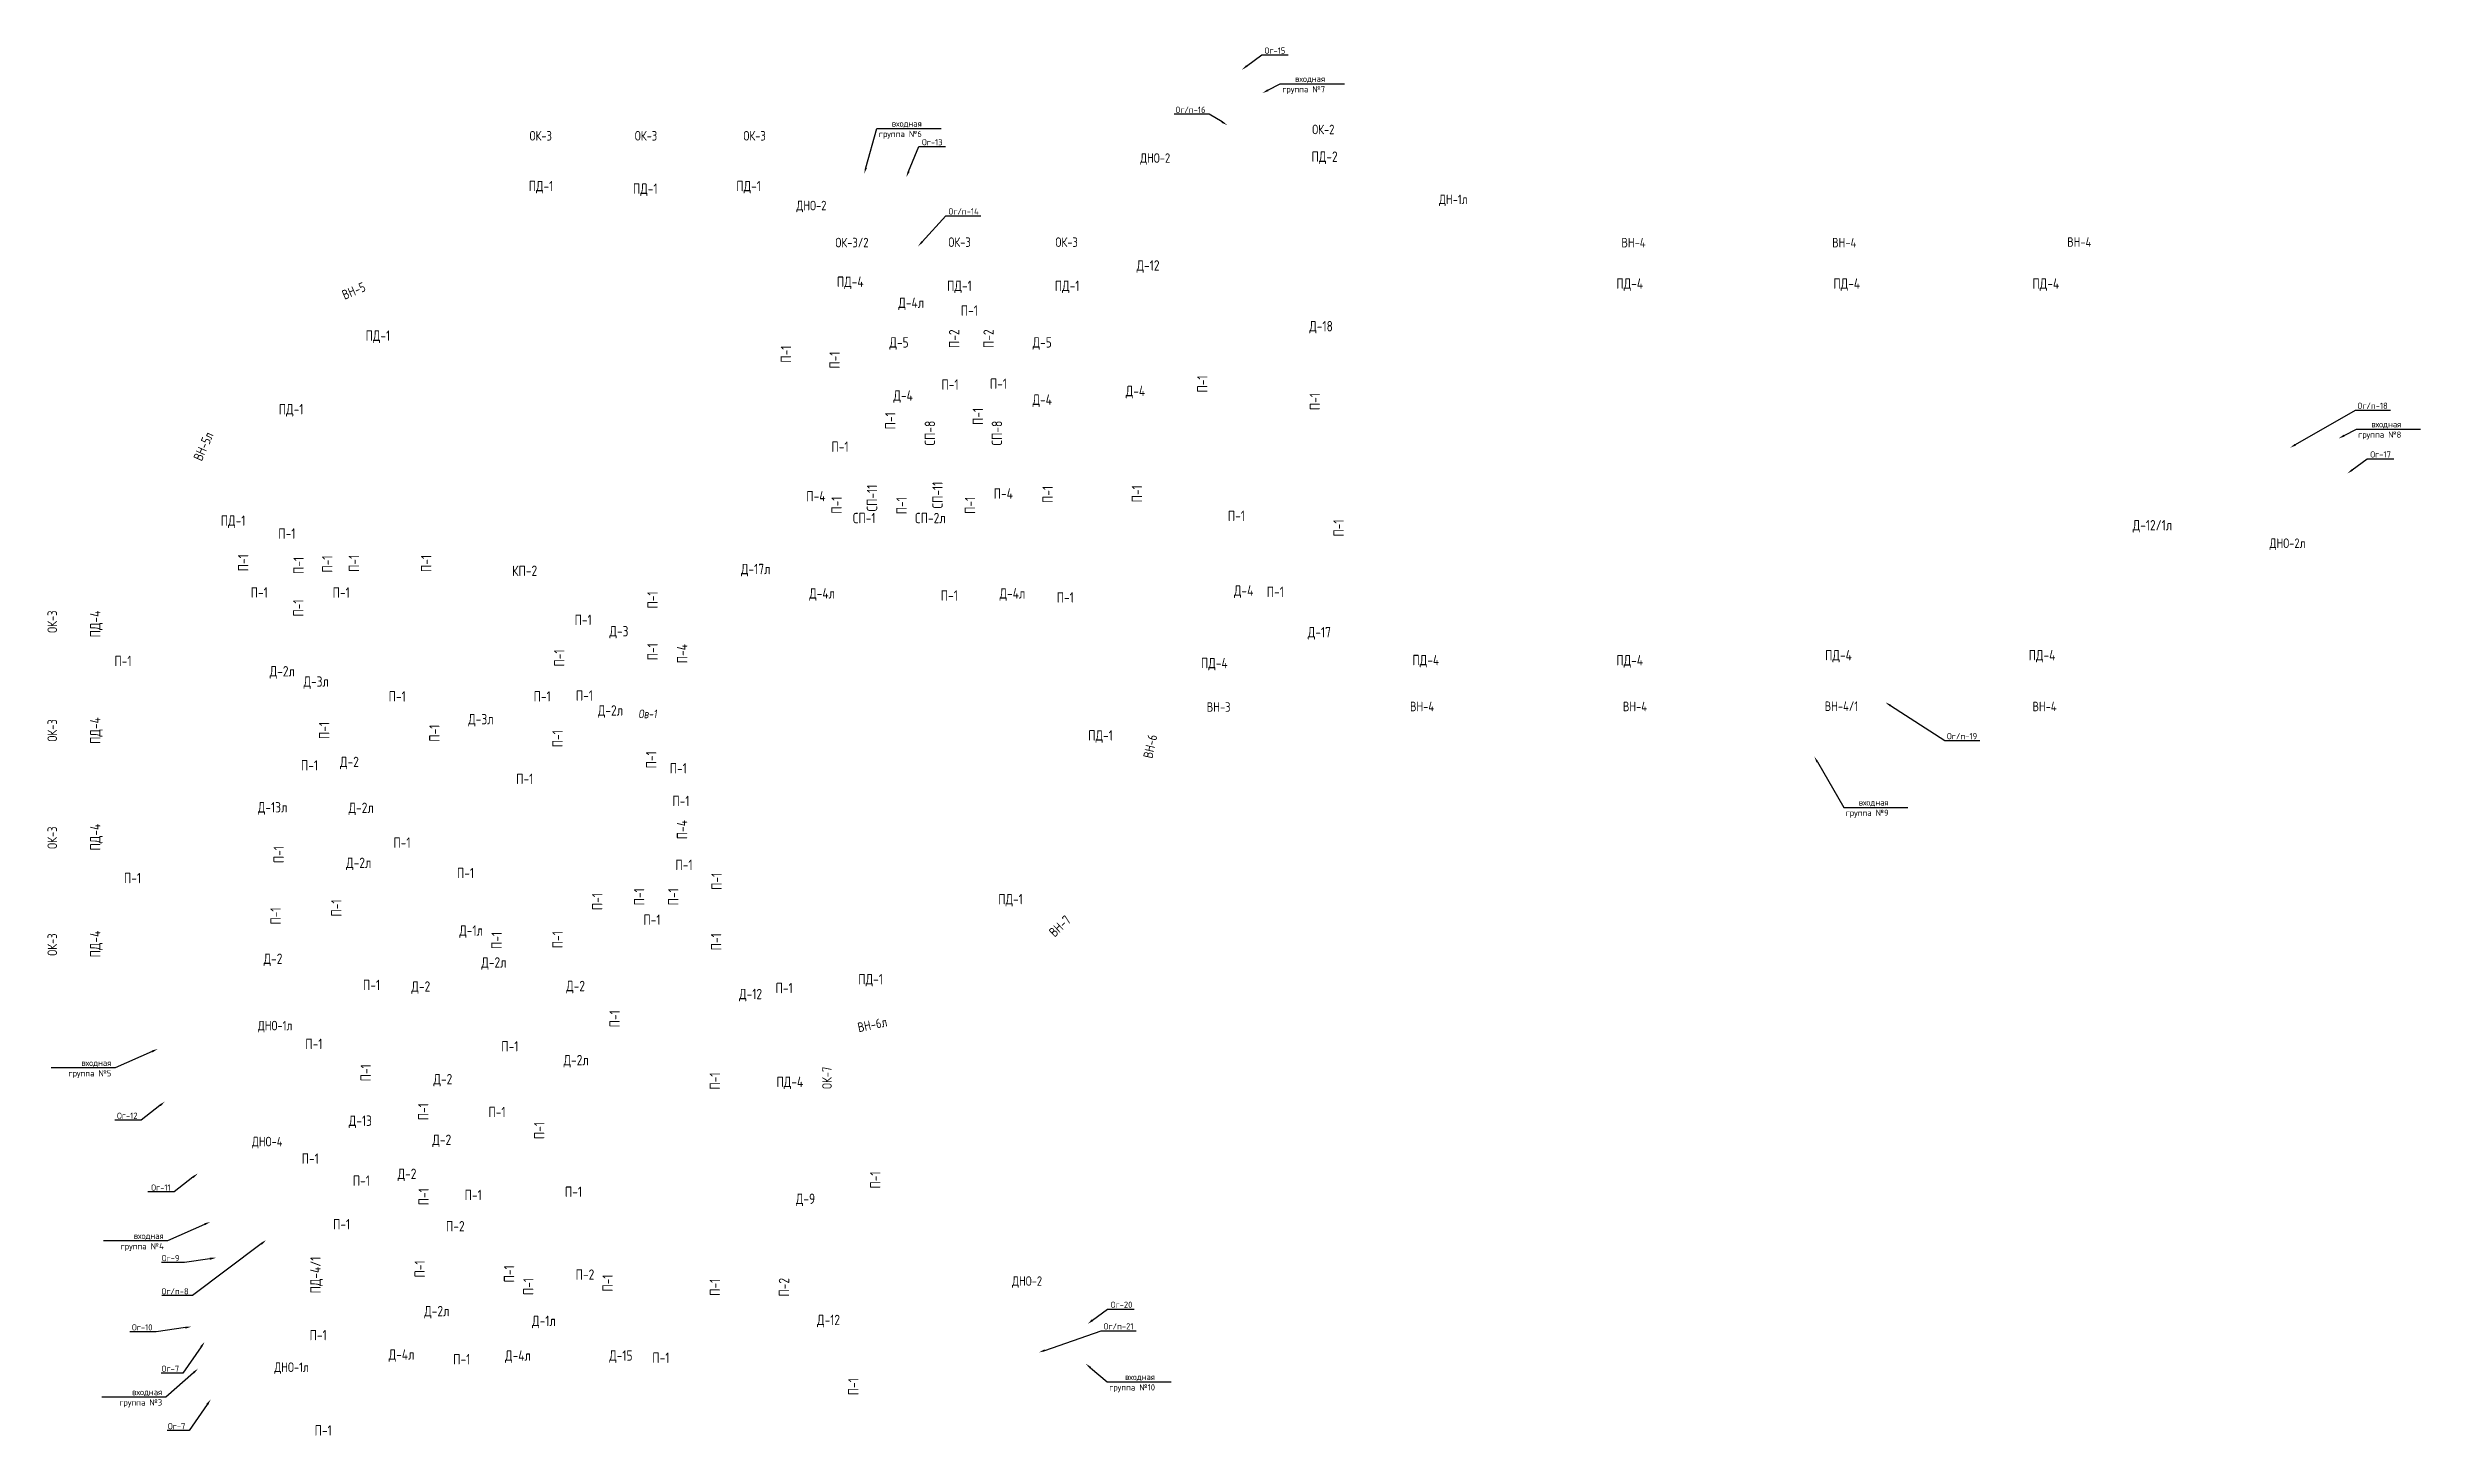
# Model space of a CAD drawing. Header units: millimetres. Extents: x -847489 to 546831, y -250322 to 947412.
# Drawn here: x -219067 to -150485, y 93758 to 133877 of the extents above; entities that cross this region are included whole.
import ezdxf
from ezdxf import colors
from ezdxf.entities.mleader import LeaderData, LeaderLine
from ezdxf.enums import TextEntityAlignment as Align
from ezdxf.math import Vec2, Vec3

# ---------------------------------------------------------------- set-up
doc = ezdxf.new("R2010")
doc.units = ezdxf.units.MM
for name, color, linetype, lineweight in [('АР-Выноски', 5, 'Continuous', 5), ('АР.РД_Маркер_Двери', 76, 'Continuous', 15), ('АР_Подоконники', 163, 'Continuous', 9), ('АР_Таблица отделки подвал', 250, 'Continuous', 15), ('Маркировка ОКОН', 7, 'Continuous', 18)]:
    doc.layers.add(name, color=color, linetype=linetype, lineweight=lineweight)
doc.styles.add('ICOCPEUR', font='isocpeur.ttf')
doc.styles.add('PDF ISOCPEUR', font='isocpeur.ttf')
doc.styles.add('Архитект', font='isocpeur.ttf', dxfattribs={"width": 0.8, "oblique": 8})

msp = doc.modelspace()

# ---------------------------------------------------------------- texts
at = {"layer": 'АР.РД_Маркер_Двери', "color": 5, "style": 'Архитект', "width": 0.8}
for s, p in [('Д-12', (-187259.892, 127576.113)), ('Д-4л', (-194104.595, 126498.796)), ('Д-18', (-182259.583, 125820.658)), ('Д-5', (-194455.65, 125353.263)), ('Д-5', (-190319.058, 125353.263)), ('Д-4', (-194338.138, 123817.278)), ('Д-4', (-190319.058, 123697.68)), ('Д-4', (-187624.796, 123948.148)), ('СП-1', (-195463.707, 120276.134)), ('СП-2л', (-193551.437, 120276.153)), ('Д-12/1л', (-158233.915, 120068.737)), ('КП-2', (-205276.57, 118750.682)), ('Д-17л', (-198599.537, 118802.604)), ('Д-4л', (-196679.698, 118098.196)), ('Д-4л', (-191180.621, 118098.196)), ('Д-4', (-184496.606, 118178.382)), ('Д-3', (-202550.868, 117005.609)), ('Д-17', (-182308.264, 116975.516)), ('Д-2л', (-212281.383, 115846.889)), ('Д-3л', (-211301.344, 115550.191)), ('Д-3л', (-206541.239, 114463.107)), ('Д-2л', (-202797.843, 114714.758)), ('Д-2', (-210339.992, 113227.281)), ('Д-13л', (-212560.293, 111914.956)), ('Д-2л', (-210001.845, 111900.682)), ('Д-2л', (-210071.802, 110311.506)), ('Д-1л', (-206822.994, 108353.062)), ('Д-2', (-212548.642, 107539.394)), ('Д-2л', (-206164.994, 107431.639)), ('Д-2', (-208276.994, 106736.087)), ('Д-2', (-203804.351, 106750.682)), ('Д-12', (-198745.635, 106519.374)), ('Д-2л', (-203789.037, 104608.931)), ('Д-2', (-207639.987, 104060.374)), ('Д-13', (-210023.785, 102857.504)), ('Д-2', (-207670.624, 102305.343)), ('Д-2', (-208675.22, 101322.833)), ('Д-9', (-197160.231, 100600.682)), ('Д-2л', (-207814.847, 97355.01)), ('Д-1л', (-204719.87, 97071.201)), ('Д-12', (-196494.008, 97098.867)), ('Д-4л', (-208834.189, 96101.296)), ('Д-4л', (-205470.077, 96069.249)), ('Д-15', (-202495.315, 96070.146))]:
    msp.add_text(s, height=300, dxfattribs=at).set_placement(p, align=Align.MIDDLE_CENTER)
for s, p in [('СП-8', (-193563.917, 122730.202)), ('СП-8', (-191627.514, 122730.202)), ('СП-11', (-195237.55, 120853.833, 3.924)), ('СП-11', (-193344.501, 120939.314, 3.924))]:
    msp.add_text(s, height=300, rotation=90, dxfattribs=at).set_placement(p, align=Align.MIDDLE_CENTER)
at = {"layer": 'АР.РД_Маркер_Двери', "color": 2, "lineweight": 0, "char_height": 275.42308, "width": 1019.06538, "attachment_point": 7, "rotation": 0.00221264, "style": 'PDF ISOCPEUR'}
for insert in [(-187487.208, 130486.046, 0), (-197421.71, 129113.413, 0)]:
    msp.add_mtext('{\\W0.8;ДНО-2}', dxfattribs=dict(at, insert=insert))
at = {"layer": 'АР.РД_Маркер_Двери', "color": 2, "lineweight": 0, "char_height": 275.42308, "style": 'PDF ISOCPEUR'}
for s, insert, attachment_point, rotation in [('{\\W0.8;ДН-1л}', (-178850.857, 129290.823), 7, 0.00221264), ('{\\W0.8;ДНО-2л}', (-154847.001, 119354.156), 7, 0.00221264), ('{\\W0.8;ДНО-1л}', (-211991.743, 105411.037, -0.16), 9, 359.99778736), ('{\\W0.8;ДНО-4}', (-213157.003, 102059.972), 7, 0.00221264), ('{\\W0.8;ДНО-2}', (-191188.847, 98029.094), 7, 0.00221264), ('{\\W0.8;ДНО-1л}', (-212510.083, 95539.01), 7, 0.00221264)]:
    msp.add_mtext(s, dxfattribs=dict(at, insert=insert, attachment_point=attachment_point, rotation=rotation))
at = {"layer": 'АР_Подоконники', "color": 4, "style": 'Архитект', "width": 0.8}
for s, p in [('ПД-2', (-182157.765, 130720.321)), ('ПД-1', (-204803.608, 129871.269)), ('ПД-1', (-201790.272, 129795.718)), ('ПД-1', (-198804.084, 129871.269)), ('ПД-4', (-195867.765, 127105.574)), ('ПД-1', (-192711.802, 126988.596)), ('ПД-1', (-189599.178, 126988.596)), ('ПД-4', (-173340.318, 127052.815)), ('ПД-4', (-167068.255, 127052.815)), ('ПД-4', (-161315.343, 127052.815)), ('ПД-1', (-209518.167, 125546.8)), ('ПД-1', (-212026.296, 123420.737)), ('ПД-1', (-213703.006, 120200.925)), ('ПД-4', (-185344.756, 116084.935)), ('ПД-4', (-179233.858, 116171.076)), ('ПД-4', (-173340.318, 116163.743)), ('ПД-4', (-167306.278, 116314.035)), ('ПД-4', (-161423.991, 116314.035)), ('ПД-1', (-188633.825, 113994.406)), ('ПД-1', (-191233.915, 109262.571)), ('ПД-1', (-195278.069, 106949.763)), ('ПД-4', (-197612.301, 103981.4))]:
    msp.add_text(s, height=300, dxfattribs=at).set_placement(p, align=Align.MIDDLE_CENTER)
at = {"layer": 'АР_Подоконники', "color": 3, "style": 'Архитект', "width": 0.8}
for s, p in [('П-1', (-192423.967, 126274.569)), ('П-1', (-192982.588, 124133.794)), ('П-1', (-191584.397, 124158.5)), ('П-1', (-196162.453, 122337.456)), ('П-4', (-196859.616, 120910.119)), ('П-4', (-191443.98, 120983.851)), ('П-1', (-184706.677, 120340.684)), ('П-1', (-212149.241, 119827.566)), ('П-1', (-212946.265, 118125.692)), ('П-1', (-210578.69, 118123.241)), ('П-1', (-193002.15, 118039.221)), ('П-1', (-189652.234, 117981.177)), ('П-1', (-183581.966, 118142.284)), ('П-1', (-203586.702, 117334.077)), ('П-1', (-216884.371, 116145.671)), ('П-1', (-208959.23, 115121.984)), ('П-1', (-204770.911, 115121.984)), ('П-1', (-203549.508, 115147.967)), ('П-1', (-211495.513, 113128.887)), ('П-1', (-200836.554, 113042.801)), ('П-1', (-205274.401, 112739.41)), ('П-1', (-200759.732, 112099.021)), ('П-1', (-208821.697, 110894.22)), ('П-1', (-216610.35, 109871.201)), ('П-1', (-206986.705, 110016.232)), ('П-1', (-200671.18, 110253.059)), ('П-1', (-201596.755, 108666.464)), ('П-1', (-209701.932, 106780.244)), ('П-1', (-197778.023, 106691.874)), ('П-1', (-211368.304, 105078.23)), ('П-1', (-205705.279, 105008.806)), ('П-1', (-206075.294, 103109.391)), ('П-1', (-211472.932, 101762.94)), ('П-1', (-209995.026, 101125.885)), ('П-1', (-206764.915, 100711.012)), ('П-1', (-203866.239, 100804.936)), ('П-1', (-210565.472, 99867.702)), ('П-2', (-207280.69, 99807.935)), ('П-2', (-203534.592, 98410.058)), ('П-1', (-211245.255, 96661.191)), ('П-1', (-207094.105, 95965.558)), ('П-1', (-201340.051, 96007.768)), ('П-1', (-211100.583, 93907.26))]:
    msp.add_text(s, height=300, dxfattribs=at).set_placement(p, align=Align.MIDDLE_CENTER)
for s, p in [('П-2', (-192864.888, 125457.257)), ('П-2', (-191868.309, 125457.257)), ('П-1', (-197726.466, 125013.316)), ('П-1', (-196317.049, 124840.682)), ('П-1', (-185691.181, 124151.052)), ('П-1', (-182441.944, 123641.846)), ('П-1', (-194708.169, 123085.359)), ('П-1', (-192178.634, 123212.961)), ('П-1', (-196260.593, 120649)), ('П-1', (-194383.915, 120632.898)), ('П-1', (-192404.831, 120643.46)), ('П-1', (-190161.033, 120956.514)), ('П-1', (-187580.715, 120975.542)), ('П-1', (-181753.713, 119988.44)), ('П-1', (-213410.865, 118983.092)), ('П-1', (-211809.509, 118904.844)), ('П-1', (-210983.917, 118946.807)), ('П-1', (-210209.887, 118967.788)), ('П-1', (-208121.784, 118962.841)), ('П-1', (-201579.74, 117908.708)), ('П-1', (-211818.166, 117675.428)), ('П-1', (-201579.739, 116411.825)), ('П-4', (-200723.789, 116355.498)), ('П-1', (-204277.651, 116231.849)), ('П-1', (-211069.948, 114134.165)), ('П-1', (-207883.915, 114056.661)), ('П-1', (-204327.956, 113899.125)), ('П-1', (-201619.375, 113286.659)), ('П-4', (-200726.39, 111270.098)), ('П-1', (-212383.915, 110549.258)), ('П-1', (-199731.708, 109776.477)), ('П-1', (-210718.01, 109005.484)), ('П-1', (-203180.127, 109190.106)), ('П-1', (-201968.581, 109327.579)), ('П-1', (-200981.247, 109327.579)), ('П-1', (-212474.148, 108775.031)), ('П-1', (-206086.316, 108066.393)), ('П-1', (-204327.956, 108090.507)), ('П-1', (-199742.422, 108028.518)), ('П-1', (-202674.976, 105803.415)), ('П-1', (-209869.401, 104240.945)), ('П-1', (-199781.33, 104005.193)), ('П-1', (-208204.587, 103117.684)), ('П-1', (-204856.382, 102572.758)), ('П-1', (-208194.011, 100660.038)), ('П-1', (-195146.218, 101144.427)), ('П-1', (-208308.634, 98572.832)), ('П-1', (-205726.663, 98430.244)), ('П-1', (-205169.504, 98063.584)), ('П-1', (-202879.699, 98165.433)), ('П-1', (-199781.33, 98043.214)), ('П-2', (-197781.631, 98043.214)), ('П-1', (-195775.735, 95170.582))]:
    msp.add_text(s, height=300, rotation=90, dxfattribs=at).set_placement(p, align=Align.MIDDLE_CENTER)
at = {"layer": 'АР_Подоконники', "color": 4, "style": 'Архитект', "width": 0.8}
for p in [(-217684.603, 117212.711), (-217684.603, 114132.711), (-217684.603, 111052.711), (-217684.603, 107962.711)]:
    msp.add_text('ПД-4', height=300, rotation=90, dxfattribs=at).set_placement(p, align=Align.MIDDLE_CENTER)
at = {"layer": 'АР_Подоконники', "color": 1, "style": 'Архитект', "width": 0.8}
msp.add_text('ПД-4/1', height=300, rotation=90, dxfattribs=at).set_placement((-211322.69, 98397.711), align=Align.MIDDLE_CENTER)
at = {"layer": 'АР_Таблица отделки подвал', "color": 4, "lineweight": 0, "ltscale": 100, "insert": (-201723.003, 114616.19), "char_height": 250, "width": 1400, "attachment_point": 5, "style": 'Архитект'}
msp.add_mtext('{\\C256;Ов-1}', dxfattribs=at)
at = {"layer": 'Маркировка ОКОН', "lineweight": 0, "char_height": 275.42308, "attachment_point": 9, "style": 'PDF ISOCPEUR'}
for s, insert, width, rotation in [('{\\W0.8;ОК-3}', (-204488.229, 131185.422, -0.16), 365.53723, 359.99778736), ('{\\W0.8;ОК-3}', (-201445.869, 131185.422, -0.16), 365.53723, 359.99778736), ('{\\W0.8;ОК-3}', (-198307.431, 131185.422, -0.16), 365.53723, 359.99778736), ('{\\W0.8;ВН-4}', (-172882.966, 128097.673, -0.16), 798.72692, 359.99778736), ('{\\W0.8;ВН-4}', (-166792.534, 128097.673, -0.16), 798.72692, 359.99778736), ('{\\W0.8;ВН-4}', (-159999.917, 128115.934), 798.72692, 359.99778736), ('{\\W0.8;ВН-5л}', (-214258.761, 122684.174), 835.99132, 65.78727904), ('{\\W0.8;ВН-3}', (-184877.511, 114676.034, -0.16), 750.93892, 359.99778736)]:
    msp.add_mtext(s, dxfattribs=dict(at, insert=insert, width=width, rotation=rotation))
for s, insert, rotation in [('{\\W0.8;ОК-2}', (-181874.563, 131368), 359.99778736), ('{\\W0.8;ОК-3/2}', (-195339.663, 128098.931, -0.16), 359.99778736), ('{\\W0.8;ОК-3}', (-192383.967, 128111.051, -0.16), 359.99778736), ('{\\W0.8;ОК-3}', (-189288.975, 128111.051, -0.16), 359.99778736), ('{\\W0.8;ВН-5}', (-209844.207, 126851.658), 23.05530997), ('{\\W0.8;ОК-3}', (-218789.879, 117604.1), 89.99778736), ('{\\W0.8;ВН-4}', (-178992.824, 114692.044, -0.16), 359.99778736), ('{\\W0.8;ВН-4}', (-172840.239, 114692.044, -0.16), 359.99778736), ('{\\W0.8;ВН-4/1}', (-166739.413, 114699.178, -0.16), 359.99778736), ('{\\W0.8;ВН-4}', (-161003.943, 114692.044, -0.16), 359.99778736), ('{\\W0.8;ОК-3}', (-218789.879, 114461.485), 89.99778736), ('{\\W0.8;ВН-6}', (-186987.718, 113984.985), 77.61397118), ('{\\W0.8;ОК-3}', (-218789.879, 111361.111), 89.99778736), ('{\\W0.8;ВН-7}', (-189465, 108616.5), 43.4180534), ('{\\W0.8;ОК-3}', (-218789.879, 108271.682), 89.99778736), ('{\\W0.8;ВН-6л}', (-194780.335, 105584.956), 11.59408231)]:
    msp.add_mtext(s, dxfattribs=dict(at, insert=insert, rotation=rotation))
at = {"layer": 'Маркировка ОКОН', "color": 18, "lineweight": 0, "true_color": 0x000000, "insert": (-196400.734, 103774.18), "char_height": 275.42308, "attachment_point": 7, "rotation": 90, "style": 'PDF ISOCPEUR'}
msp.add_mtext('{\\W0.8;ОК-7}', dxfattribs=at)

# ---------------------------------------------------------------- leaders
at = {"layer": 'АР-Выноски'}
ml = msp.add_multileader_mtext('Standard', dxfattribs=at)
ml.set_content('Ог-15', color=256, style='ICOCPEUR')
ml.set_leader_properties()
ml.build(insert=Vec2(0, 0))
ml.multileader.update_dxf_attribs({"text_left_attachment_type": 6, "text_right_attachment_type": 6, "dogleg_length": 72, "arrow_head_size": 180})
ctx = ml.context
ctx.base_point, ctx.char_height, ctx.arrow_head_size, ctx.landing_gap_size, ctx.plane_origin = Vec3(-183884.991, 133659.971), 180, 180, 18, Vec3(-195215.696, 135237.53)
ctx.left_attachment, ctx.right_attachment, ctx.text_align_type = 6, 6, 2
notes = []
notes.append((ctx, [(1, (1, 1, 0), (-183974.628, 133659.971), (1, 0), 89.638, [(0, [(-184555.179, 133230.682)], 0, [])])]))
ctx.mtext.insert, ctx.mtext.width, ctx.mtext.alignment, ctx.mtext.flow_direction = Vec3(-183290.991, 133875.971), 1726.91899, 3, 5
ml = msp.add_multileader_mtext('Standard', dxfattribs=at)
ml.set_content('входная группа №7', color=256, style='ICOCPEUR')
ml.set_leader_properties()
ml.build(insert=Vec2(0, 0))
ml.multileader.update_dxf_attribs({"text_left_attachment_type": 6, "text_right_attachment_type": 6, "dogleg_length": 72, "arrow_head_size": 180})
ctx = ml.context
ctx.base_point, ctx.char_height, ctx.arrow_head_size, ctx.landing_gap_size, ctx.plane_origin = Vec3(-183348.329, 132825.245), 180, 180, 18, Vec3(-194465.371, 133527.53)
ctx.left_attachment, ctx.right_attachment, ctx.text_align_type = 6, 6, 2
notes.append((ctx, [(1, (1, 1, 0), (-183437.967, 132825.245), (1, 0), 89.638, [(0, [(-183955.179, 132557.424)], 0, [])])]))
ctx.mtext.insert, ctx.mtext.width, ctx.mtext.alignment, ctx.mtext.flow_direction = Vec3(-182142.329, 133059.245), 1726.91899, 3, 5
ml = msp.add_multileader_mtext('Standard', dxfattribs=at)
ml.set_content('входная группа №6', color=256, style='ICOCPEUR')
ml.set_leader_properties()
ml.build(insert=Vec2(0, 0))
ml.multileader.update_dxf_attribs({"text_left_attachment_type": 6, "text_right_attachment_type": 6, "dogleg_length": 72, "arrow_head_size": 180})
ctx = ml.context
ctx.base_point, ctx.char_height, ctx.arrow_head_size, ctx.landing_gap_size, ctx.plane_origin = Vec3(-195005.16, 131532.477, 0), 180, 180, 18, Vec3(-206122.202, 132234.762, 0)
ctx.left_attachment, ctx.right_attachment, ctx.text_align_type = 6, 6, 2
notes.append((ctx, [(1, (1, 1, 0), (-195094.798, 131532.477, 0), (1, 0), 89.638, [(0, [(-195461.685, 130227.914, 0)], 0, [])])]))
ctx.mtext.insert, ctx.mtext.width, ctx.mtext.alignment, ctx.mtext.flow_direction = Vec3(-193799.16, 131766.477, 0), 1726.91899, 3, 5
ml = msp.add_multileader_mtext('Standard', dxfattribs=at)
ml.set_content('Ог/п-16', color=256, style='ICOCPEUR')
ml.set_leader_properties()
ml.build(insert=Vec2(0, 0))
ml.multileader.update_dxf_attribs({"text_left_attachment_type": 6, "text_right_attachment_type": 6, "dogleg_length": 72, "arrow_head_size": 180})
ctx = ml.context
ctx.base_point, ctx.char_height, ctx.arrow_head_size, ctx.landing_gap_size, ctx.plane_origin = Vec3(-186444.456, 131948.768, 0), 180, 180, 18, Vec3(-195474.058, 133735.527, 0)
ctx.left_attachment, ctx.right_attachment, ctx.text_align_type = 6, 6, 2
notes.append((ctx, [(0, (1, 1, 0), (-185490.819, 131948.768, 0), (-1, 0), 89.638, [(0, [(-184968.64, 131630.681, 0)], 0, [])])]))
ctx.mtext.insert, ctx.mtext.width, ctx.mtext.alignment, ctx.mtext.flow_direction = Vec3(-185598.456, 132164.768, 0), 1726.91899, 3, 5
ml = msp.add_multileader_mtext('Standard', dxfattribs=at)
ml.set_content('Ог-13', color=256, style='ICOCPEUR')
ml.set_leader_properties()
ml.build(insert=Vec2(0, 0))
ml.multileader.update_dxf_attribs({"text_left_attachment_type": 6, "text_right_attachment_type": 6, "dogleg_length": 72, "arrow_head_size": 180})
ctx = ml.context
ctx.base_point, ctx.char_height, ctx.arrow_head_size, ctx.landing_gap_size, ctx.plane_origin = Vec3(-193790.754, 131011.174), 180, 180, 18, Vec3(-204907.795, 132134.66)
ctx.left_attachment, ctx.right_attachment, ctx.text_align_type = 6, 6, 2
notes.append((ctx, [(1, (1, 1, 0), (-193880.391, 131011.174), (1, 0), 89.638, [(0, [(-194247.279, 130127.813)], 0, [])])]))
ctx.mtext.insert, ctx.mtext.width, ctx.mtext.alignment, ctx.mtext.flow_direction = Vec3(-193196.754, 131227.174), 1726.91899, 3, 5
ml = msp.add_multileader_mtext('Standard', dxfattribs=at)
ml.set_content('Ог/п-14', color=256, style='ICOCPEUR')
ml.set_leader_properties()
ml.build(insert=Vec2(0, 0))
ml.multileader.update_dxf_attribs({"text_left_attachment_type": 6, "text_right_attachment_type": 6, "dogleg_length": 72, "arrow_head_size": 180})
ctx = ml.context
ctx.base_point, ctx.char_height, ctx.arrow_head_size, ctx.landing_gap_size, ctx.plane_origin = Vec3(-193017.354, 129011.174), 180, 180, 18, Vec3(-204568.058, 130134.66)
ctx.left_attachment, ctx.right_attachment, ctx.text_align_type = 6, 6, 2
notes.append((ctx, [(1, (1, 1, 0), (-193106.992, 129011.174), (1, 0), 89.638, [(0, [(-193907.542, 128127.813)], 0, [])])]))
ctx.mtext.insert, ctx.mtext.width, ctx.mtext.alignment, ctx.mtext.flow_direction = Vec3(-192153.354, 129227.174), 1726.91899, 3, 5
ml = msp.add_multileader_mtext('Standard', dxfattribs=at)
ml.set_content('Ог/п-18', color=256, style='ICOCPEUR')
ml.set_leader_properties()
ml.build(insert=Vec2(0, 0))
ml.multileader.update_dxf_attribs({"text_left_attachment_type": 6, "text_right_attachment_type": 6, "dogleg_length": 72, "arrow_head_size": 180})
ctx = ml.context
ctx.base_point, ctx.char_height, ctx.arrow_head_size, ctx.landing_gap_size, ctx.plane_origin = Vec3(-152277.485, 123394.252, 0), 180, 180, 18, Vec3(-164672.794, 124413.983, 0)
ctx.left_attachment, ctx.right_attachment, ctx.text_align_type = 6, 6, 2
notes.append((ctx, [(1, (1, 1, 0), (-152367.123, 123394.252, 0), (1, 0), 89.638, [(0, [(-154253.915, 122309.136, 0)], 0, [])])]))
ctx.mtext.insert, ctx.mtext.width, ctx.mtext.alignment, ctx.mtext.flow_direction = Vec3(-151431.485, 123610.252, 0), 1726.91899, 3, 5
ml = msp.add_multileader_mtext('Standard', dxfattribs=at)
ml.set_content('входная группа №8', color=256, style='ICOCPEUR')
ml.set_leader_properties()
ml.build(insert=Vec2(0, 0))
ml.multileader.update_dxf_attribs({"text_left_attachment_type": 6, "text_right_attachment_type": 6, "dogleg_length": 72, "arrow_head_size": 180})
ctx = ml.context
ctx.base_point, ctx.char_height, ctx.arrow_head_size, ctx.landing_gap_size, ctx.plane_origin = Vec3(-152247.065, 122842.497), 180, 180, 18, Vec3(-163364.107, 123544.782)
ctx.left_attachment, ctx.right_attachment, ctx.text_align_type = 6, 6, 2
notes.append((ctx, [(1, (1, 1, 0), (-152336.703, 122842.497), (1, 0), 89.638, [(0, [(-152853.915, 122574.676)], 0, [])])]))
ctx.mtext.insert, ctx.mtext.width, ctx.mtext.alignment, ctx.mtext.flow_direction = Vec3(-151041.065, 123076.497), 1726.91899, 3, 5
ml = msp.add_multileader_mtext('Standard', dxfattribs=at)
ml.set_content('Ог-17', color=256, style='ICOCPEUR')
ml.set_leader_properties()
ml.build(insert=Vec2(0, 0))
ml.multileader.update_dxf_attribs({"text_left_attachment_type": 6, "text_right_attachment_type": 6, "dogleg_length": 72, "arrow_head_size": 180})
ctx = ml.context
ctx.base_point, ctx.char_height, ctx.arrow_head_size, ctx.landing_gap_size, ctx.plane_origin = Vec3(-151933.727, 121988.426), 180, 180, 18, Vec3(-163264.432, 123565.985)
ctx.left_attachment, ctx.right_attachment, ctx.text_align_type = 6, 6, 2
notes.append((ctx, [(1, (1, 1, 0), (-152023.364, 121988.426), (1, 0), 89.638, [(0, [(-152603.915, 121559.137)], 0, [])])]))
ctx.mtext.insert, ctx.mtext.width, ctx.mtext.alignment, ctx.mtext.flow_direction = Vec3(-151339.727, 122204.426), 1726.91899, 3, 5
ml = msp.add_multileader_mtext('Standard', dxfattribs=at)
ml.set_content('Ог/п-19', color=256, style='ICOCPEUR')
ml.set_leader_properties()
ml.build(insert=Vec2(0, 0))
ml.multileader.update_dxf_attribs({"text_left_attachment_type": 6, "text_right_attachment_type": 6, "dogleg_length": 72, "arrow_head_size": 180})
ctx = ml.context
ctx.base_point, ctx.char_height, ctx.arrow_head_size, ctx.landing_gap_size, ctx.plane_origin = Vec3(-164144.277, 113845.295), 180, 180, 18, Vec3(-176371.761, 117055.529)
ctx.left_attachment, ctx.right_attachment, ctx.text_align_type = 6, 6, 2
notes.append((ctx, [(1, (1, 1, 0), (-164233.915, 113845.295), (1, 0), 89.638, [(0, [(-165952.882, 114950.682)], 0, [])])]))
ctx.mtext.insert, ctx.mtext.width, ctx.mtext.alignment, ctx.mtext.flow_direction = Vec3(-163298.277, 114061.295), 1726.91899, 3, 5
ml = msp.add_multileader_mtext('Standard', dxfattribs=at)
ml.set_content('входная группа №9', color=256, style='ICOCPEUR')
ml.set_leader_properties()
ml.build(insert=Vec2(0, 0))
ml.multileader.update_dxf_attribs({"text_left_attachment_type": 6, "text_right_attachment_type": 6, "dogleg_length": 72, "arrow_head_size": 180})
ctx = ml.context
ctx.base_point, ctx.char_height, ctx.arrow_head_size, ctx.landing_gap_size, ctx.plane_origin = Vec3(-167061.87, 111912.524), 180, 180, 18, Vec3(-178516.346, 114352.967)
ctx.left_attachment, ctx.right_attachment, ctx.text_align_type = 6, 6, 2
notes.append((ctx, [(1, (1, 1, 0), (-167151.508, 111912.524), (1, 0), 89.638, [(0, [(-168006.154, 113382.861)], 0, [])])]))
ctx.mtext.insert, ctx.mtext.width, ctx.mtext.alignment, ctx.mtext.flow_direction = Vec3(-165855.87, 112146.524), 1726.91899, 3, 5
ml = msp.add_multileader_mtext('Standard', dxfattribs=at)
ml.set_content('входная группа №5', color=256, style='ICOCPEUR')
ml.set_leader_properties()
ml.build(insert=Vec2(0, 0))
ml.multileader.update_dxf_attribs({"text_left_attachment_type": 6, "text_right_attachment_type": 6, "dogleg_length": 72, "arrow_head_size": 180})
ctx = ml.context
ctx.base_point, ctx.char_height, ctx.arrow_head_size, ctx.landing_gap_size, ctx.plane_origin = Vec3(-218425.377, 104384.019), 180, 180, 18, Vec3(-226537.501, 106939.884)
ctx.left_attachment, ctx.right_attachment, ctx.text_align_type = 6, 6, 2
notes.append((ctx, [(0, (1, 1, 0), (-217111.74, 104384.019), (-1, 0), 89.638, [(0, [(-215876.984, 104933.037)], 0, [])])]))
ctx.mtext.insert, ctx.mtext.width, ctx.mtext.alignment, ctx.mtext.flow_direction = Vec3(-217219.377, 104618.019), 1726.91899, 3, 5
ml = msp.add_multileader_mtext('Standard', dxfattribs=at)
ml.set_content('Ог-12', color=256, style='ICOCPEUR')
ml.set_leader_properties()
ml.build(insert=Vec2(0, 0))
ml.multileader.update_dxf_attribs({"text_left_attachment_type": 6, "text_right_attachment_type": 6, "dogleg_length": 72, "arrow_head_size": 180})
ctx = ml.context
ctx.base_point, ctx.char_height, ctx.arrow_head_size, ctx.landing_gap_size, ctx.plane_origin = Vec3(-217056.545, 102875.004), 180, 180, 18, Vec3(-226334.788, 105416.912)
ctx.left_attachment, ctx.right_attachment, ctx.text_align_type = 6, 6, 2
notes.append((ctx, [(0, (1, 1, 0), (-216354.908, 102875.004), (-1, 0), 89.638, [(0, [(-215674.271, 103410.065)], 0, [])])]))
ctx.mtext.insert, ctx.mtext.width, ctx.mtext.alignment, ctx.mtext.flow_direction = Vec3(-216462.545, 103091.004), 1726.91899, 3, 5
ml = msp.add_multileader_mtext('Standard', dxfattribs=at)
ml.set_content('Ог-11', color=256, style='ICOCPEUR')
ml.set_leader_properties()
ml.build(insert=Vec2(0, 0))
ml.multileader.update_dxf_attribs({"text_left_attachment_type": 6, "text_right_attachment_type": 6, "dogleg_length": 72, "arrow_head_size": 180})
ctx = ml.context
ctx.base_point, ctx.char_height, ctx.arrow_head_size, ctx.landing_gap_size, ctx.plane_origin = Vec3(-216067.383, 100799.276), 180, 180, 18, Vec3(-225381.626, 103341.184)
ctx.left_attachment, ctx.right_attachment, ctx.text_align_type = 6, 6, 2
notes.append((ctx, [(0, (1, 1, 0), (-215401.745, 100799.276), (-1, 0), 89.638, [(0, [(-214721.109, 101334.337)], 0, [])])]))
ctx.mtext.insert, ctx.mtext.width, ctx.mtext.alignment, ctx.mtext.flow_direction = Vec3(-215509.383, 101015.276), 1726.91899, 3, 5
ml = msp.add_multileader_mtext('Standard', dxfattribs=at)
ml.set_content('входная группа №4', color=256, style='ICOCPEUR')
ml.set_leader_properties()
ml.build(insert=Vec2(0, 0))
ml.multileader.update_dxf_attribs({"text_left_attachment_type": 6, "text_right_attachment_type": 6, "dogleg_length": 72, "arrow_head_size": 180})
ctx = ml.context
ctx.base_point, ctx.char_height, ctx.arrow_head_size, ctx.landing_gap_size, ctx.plane_origin = Vec3(-216930.419, 99385.428), 180, 180, 18, Vec3(-225024.542, 101941.293)
ctx.left_attachment, ctx.right_attachment, ctx.text_align_type = 6, 6, 2
notes.append((ctx, [(0, (1, 1, 0), (-215598.781, 99385.428), (-1, 0), 89.638, [(0, [(-214364.026, 99934.446)], 0, [])])]))
ctx.mtext.insert, ctx.mtext.width, ctx.mtext.alignment, ctx.mtext.flow_direction = Vec3(-215706.419, 99619.428), 1726.91899, 3, 5
ml = msp.add_multileader_mtext('Standard', dxfattribs=at)
ml.set_content('Ог-9', color=256, style='ICOCPEUR')
ml.set_leader_properties()
ml.build(insert=Vec2(0, 0))
ml.multileader.update_dxf_attribs({"text_left_attachment_type": 6, "text_right_attachment_type": 6, "dogleg_length": 72, "arrow_head_size": 180})
ctx = ml.context
ctx.base_point, ctx.char_height, ctx.arrow_head_size, ctx.landing_gap_size, ctx.plane_origin = Vec3(-215755.915, 98760.565), 180, 180, 18, Vec3(-224853.792, 100900.991)
ctx.left_attachment, ctx.right_attachment, ctx.text_align_type = 6, 6, 2
notes.append((ctx, [(0, (1, 1, 0), (-215108.543, 98760.565), (-1, 0), 125.372, [(0, [(-214193.276, 98894.144)], 0, [])])]))
ctx.mtext.insert, ctx.mtext.width, ctx.mtext.alignment, ctx.mtext.flow_direction = Vec3(-215251.915, 98976.565), 1726.91899, 3, 5
ml = msp.add_multileader_mtext('Standard', dxfattribs=at)
ml.set_content('Ог/п-8', color=256, style='ICOCPEUR')
ml.set_leader_properties()
ml.build(insert=Vec2(0, 0))
ml.multileader.update_dxf_attribs({"text_left_attachment_type": 6, "text_right_attachment_type": 6, "dogleg_length": 72, "arrow_head_size": 180})
ctx = ml.context
ctx.base_point, ctx.char_height, ctx.arrow_head_size, ctx.landing_gap_size, ctx.plane_origin = Vec3(-215741.647, 97801.065), 180, 180, 18, Vec3(-223406.399, 101414.669)
ctx.left_attachment, ctx.right_attachment, ctx.text_align_type = 6, 6, 2
notes.append((ctx, [(0, (1, 1, 0), (-214878.009, 97801.065), (-1, 0), 89.638, [(0, [(-212745.882, 99407.822)], 0, [])])]))
ctx.mtext.insert, ctx.mtext.width, ctx.mtext.alignment, ctx.mtext.flow_direction = Vec3(-214985.647, 98017.065), 1726.91899, 3, 5
ml = msp.add_multileader_mtext('Standard', dxfattribs=at)
ml.set_content('Ог-20', color=256, style='ICOCPEUR')
ml.set_leader_properties()
ml.build(insert=Vec2(0, 0))
ml.multileader.update_dxf_attribs({"text_left_attachment_type": 6, "text_right_attachment_type": 6, "dogleg_length": 72, "arrow_head_size": 180})
ctx = ml.context
ctx.base_point, ctx.char_height, ctx.arrow_head_size, ctx.landing_gap_size, ctx.plane_origin = Vec3(-188341.934, 97411.566), 180, 180, 18, Vec3(-199672.639, 98989.125)
ctx.left_attachment, ctx.right_attachment, ctx.text_align_type = 6, 6, 2
notes.append((ctx, [(1, (1, 1, 0), (-188431.571, 97411.566), (1, 0), 89.638, [(0, [(-189012.122, 96982.277)], 0, [])])]))
ctx.mtext.insert, ctx.mtext.width, ctx.mtext.alignment, ctx.mtext.flow_direction = Vec3(-187711.934, 97627.566), 1726.91899, 3, 5
ml = msp.add_multileader_mtext('Standard', dxfattribs=at)
ml.set_content('Ог-10', color=256, style='ICOCPEUR')
ml.set_leader_properties()
ml.build(insert=Vec2(0, 0))
ml.multileader.update_dxf_attribs({"text_left_attachment_type": 6, "text_right_attachment_type": 6, "dogleg_length": 72, "arrow_head_size": 180})
ctx = ml.context
ctx.base_point, ctx.char_height, ctx.arrow_head_size, ctx.landing_gap_size, ctx.plane_origin = Vec3(-216625.61, 96758.572), 180, 180, 18, Vec3(-225669.222, 98898.998)
ctx.left_attachment, ctx.right_attachment, ctx.text_align_type = 6, 6, 2
notes.append((ctx, [(0, (1, 1, 0), (-215923.973, 96758.572), (-1, 0), 89.638, [(0, [(-214904.033, 96903.749)], 0, [])])]))
ctx.mtext.insert, ctx.mtext.width, ctx.mtext.alignment, ctx.mtext.flow_direction = Vec3(-216031.61, 96974.572), 1726.91899, 3, 5
ml = msp.add_multileader_mtext('Standard', dxfattribs=at)
ml.set_content('Ог/п-21', color=256, style='ICOCPEUR')
ml.set_leader_properties()
ml.build(insert=Vec2(0, 0))
ml.multileader.update_dxf_attribs({"text_left_attachment_type": 6, "text_right_attachment_type": 6, "dogleg_length": 72, "arrow_head_size": 180})
ctx = ml.context
ctx.base_point, ctx.char_height, ctx.arrow_head_size, ctx.landing_gap_size, ctx.plane_origin = Vec3(-188527.899, 96787.516), 180, 180, 18, Vec3(-201074.243, 98167.652)
ctx.left_attachment, ctx.right_attachment, ctx.text_align_type = 6, 6, 2
notes.append((ctx, [(1, (1, 1, 0), (-188617.536, 96787.516), (1, 0), 89.638, [(0, [(-190413.726, 96160.805)], 0, [])])]))
ctx.mtext.insert, ctx.mtext.width, ctx.mtext.alignment, ctx.mtext.flow_direction = Vec3(-187681.899, 97003.516), 1726.91899, 3, 5
ml = msp.add_multileader_mtext('Standard', dxfattribs=at)
ml.set_content('Ог-7', color=256, style='ICOCPEUR')
ml.set_leader_properties()
ml.build(insert=Vec2(0, 0))
ml.multileader.update_dxf_attribs({"text_left_attachment_type": 6, "text_right_attachment_type": 6, "dogleg_length": 72, "arrow_head_size": 180})
ctx = ml.context
ctx.base_point, ctx.char_height, ctx.arrow_head_size, ctx.landing_gap_size, ctx.plane_origin = Vec3(-215765.061, 95564.264), 180, 180, 18, Vec3(-225184.902, 98474.637)
ctx.left_attachment, ctx.right_attachment, ctx.text_align_type = 6, 6, 2
notes.append((ctx, [(0, (1, 1, 0), (-215153.423, 95564.264), (-1, 0), 89.638, [(0, [(-214524.386, 96467.789)], 0, [])])]))
ctx.mtext.insert, ctx.mtext.width, ctx.mtext.alignment, ctx.mtext.flow_direction = Vec3(-215261.061, 95780.264), 1726.91899, 3, 5
ml = msp.add_multileader_mtext('Standard', dxfattribs=at)
ml.set_content('входная группа №3', color=256, style='ICOCPEUR')
ml.set_leader_properties()
ml.build(insert=Vec2(0, 0))
ml.multileader.update_dxf_attribs({"text_left_attachment_type": 6, "text_right_attachment_type": 6, "dogleg_length": 72, "arrow_head_size": 180})
ctx = ml.context
ctx.base_point, ctx.char_height, ctx.arrow_head_size, ctx.landing_gap_size, ctx.plane_origin = Vec3(-216957.274, 94870.327), 180, 180, 18, Vec3(-225372.7, 97699.982)
ctx.left_attachment, ctx.right_attachment, ctx.text_align_type = 6, 6, 2
notes.append((ctx, [(0, (1, 1, 0), (-215643.637, 94870.327), (-1, 0), 89.638, [(0, [(-214712.183, 95693.135)], 0, [])])]))
ctx.mtext.insert, ctx.mtext.width, ctx.mtext.alignment, ctx.mtext.flow_direction = Vec3(-215751.274, 95104.327), 1726.91899, 3, 5
ml = msp.add_multileader_mtext('Standard', dxfattribs=at)
ml.set_content('входная группа №10', color=256, style='ICOCPEUR')
ml.set_leader_properties()
ml.build(insert=Vec2(0, 0))
ml.multileader.update_dxf_attribs({"text_left_attachment_type": 6, "text_right_attachment_type": 6, "dogleg_length": 72, "arrow_head_size": 180})
ctx = ml.context
ctx.base_point, ctx.char_height, ctx.arrow_head_size, ctx.landing_gap_size, ctx.plane_origin = Vec3(-188354.075, 95305.976), 180, 180, 18, Vec3(-199572.314, 96805.911)
ctx.left_attachment, ctx.right_attachment, ctx.text_align_type = 6, 6, 2
notes.append((ctx, [(1, (1, 1, 0), (-188443.712, 95305.976), (1, 0), 89.638, [(0, [(-189062.122, 95835.805)], 0, [])])]))
ctx.mtext.insert, ctx.mtext.width, ctx.mtext.alignment, ctx.mtext.flow_direction = Vec3(-187058.075, 95539.976), 1726.91899, 3, 5
ml = msp.add_multileader_mtext('Standard', dxfattribs=at)
ml.set_content('Ог-7', color=256, style='ICOCPEUR')
ml.set_leader_properties()
ml.build(insert=Vec2(0, 0))
ml.multileader.update_dxf_attribs({"text_left_attachment_type": 6, "text_right_attachment_type": 6, "dogleg_length": 72, "arrow_head_size": 180})
ctx = ml.context
ctx.base_point, ctx.char_height, ctx.arrow_head_size, ctx.landing_gap_size, ctx.plane_origin = Vec3(-215585.922, 93902.744), 180, 180, 18, Vec3(-225005.763, 96813.117)
ctx.left_attachment, ctx.right_attachment, ctx.text_align_type = 6, 6, 2
notes.append((ctx, [(0, (1, 1, 0), (-214974.284, 93902.744), (-1, 0), 89.638, [(0, [(-214345.246, 94806.27)], 0, [])])]))
ctx.mtext.insert, ctx.mtext.width, ctx.mtext.alignment, ctx.mtext.flow_direction = Vec3(-215081.922, 94118.744), 1726.91899, 3, 5
for ctx, leaders in notes:
    for number, flags, end, landing, length, lines in leaders:
        leader = LeaderData()
        leader.index, (leader.has_last_leader_line, leader.has_dogleg_vector, leader.attachment_direction) = number, flags
        leader.last_leader_point, leader.dogleg_vector, leader.dogleg_length = Vec3(end), Vec3(landing), length
        for number, points, colour, breaks in lines:
            line = LeaderLine()
            line.index, line.vertices, line.color, line.breaks = number, Vec3.list(points), colors.encode_raw_color(colour), breaks
            leader.lines.append(line)
        ctx.leaders.append(leader)

doc.saveas('drawing.dxf')
